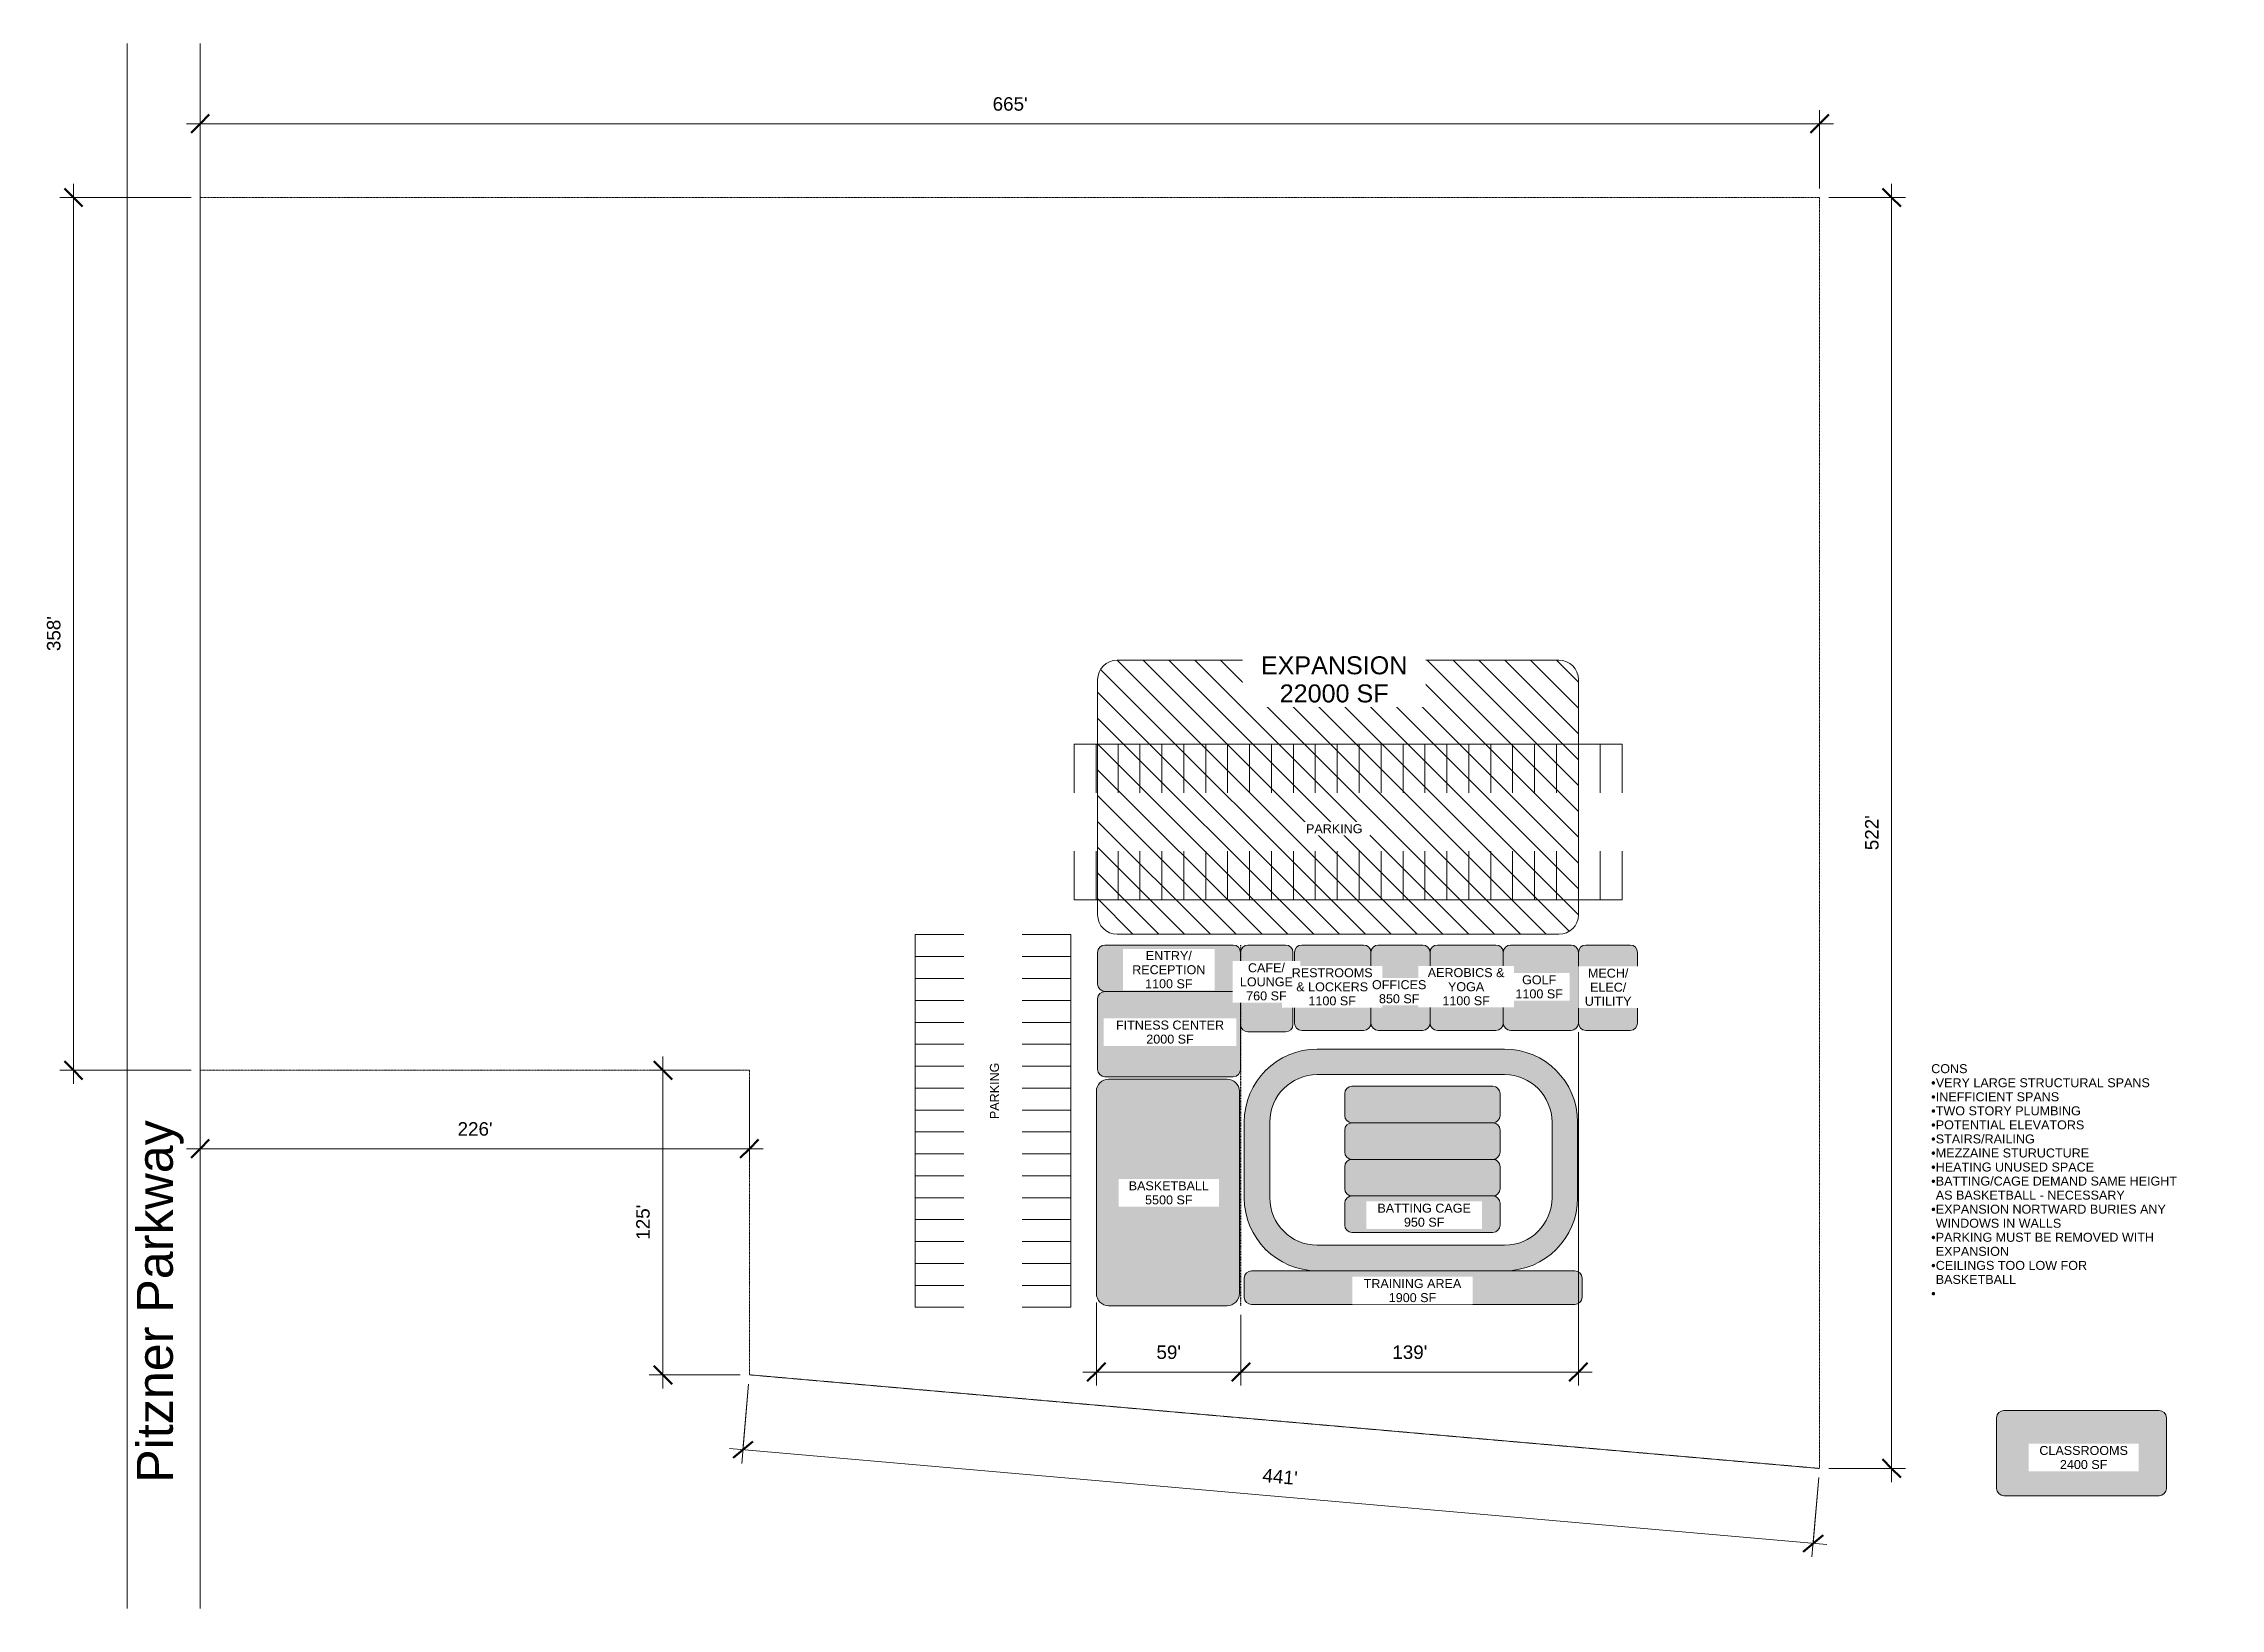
# Model space of a CAD drawing. Header units: inches. Extents: x -7427 to 42674, y -36022 to 16764.
# Drawn here: x -3704 to 7021, y -16822 to -9112 of the extents above; entities that cross this region are included whole.
import ezdxf

# ---------------------------------------------------------------- set-up
doc = ezdxf.new("R2010")
doc.units = ezdxf.units.IN
doc.header["$MEASUREMENT"] = 0
doc.linetypes.add('Dot 1_16_', pattern=[0.0625, 0, -0.0625])
doc.linetypes.add('Hidden 1_8_', pattern=[0.1875, 0.125, -0.0625])
for name, color, linetype, lineweight in [('A-ANNO-DIMS', 211, 'Continuous', 9), ('A-ANNO-DIMS-720', 211, 'Continuous', 9), ('A-DETL', 90, 'Continuous', 9), ('A-DETL-GENF', 92, 'Continuous', 9), ('A-DETL-HDLN', 90, 'Hidden 1_8_', 9), ('A-DETL-MEDM', 33, 'Continuous', 9), ('A-DETL-WIDE', 214, 'Continuous', 15), ('G-ANNO-TEXT', 231, 'Continuous', 9), ('L-SITE', 91, 'Continuous', 9)]:
    doc.layers.add(name, color=color, linetype=linetype, lineweight=lineweight)
doc.styles.add('Arial', font='arial.ttf', dxfattribs={"height": 44.258982})
doc.styles.add('Arial_1', font='arial.ttf', dxfattribs={"height": 88.517964})
doc.styles.add('Arial_2', font='arial.ttf', dxfattribs={"height": 66.388473})
doc.styles.add('Arial_3', font='arial.ttf', dxfattribs={"height": 177.035928})
doc.dimstyles.new('Linear_-_3_32__Arial', dxfattribs={"dimscale": 12, "dimtxt": 67.5, "dimasz": 7.5, "dimexe": 5.625, "dimexo": 3.75, "dimgap": 3.75, "dimtad": 1, "dimdec": 0, "dimrnd": 12, "dimzin": 1, "dimdsep": 46, "dimlunit": 4, "dimtxsty": 'Arial_2', "dimblk1": 'OBLIQUE', "dimblk2": 'OBLIQUE', "dimsah": 1, "dimcen": 0.09, "dimdle": 5.625, "dimazin": 0, "dimtfac": 1, "dimtdec": 4, "dimtix": 1, "dimtmove": 0, "dimatfit": 3, "dimfxl": 0, "dimtvp": 1, "dimfrac": 2, "dimtolj": 1, "dimtzin": 0, "dimarcsym": 0})

msp = doc.modelspace()

# ---------------------------------------------------------------- texts
at = {"layer": 'G-ANNO-TEXT', "color": 7, "insert": (958.7, -14271.8), "char_height": 44.26, "width": 331.02, "attachment_point": 2, "rotation": 90, "line_spacing_factor": 0.938532, "style": 'Arial', "bg_fill": 3, "box_fill_scale": 1.25, "bg_fill_color": 0, "bg_fill_transparency": 0}
msp.add_mtext('PARKING', dxfattribs=at)
at = {"layer": 'G-ANNO-TEXT', "color": 7, "insert": (5595.8, -14140.1), "char_height": 44.26, "width": 209.175, "attachment_point": 1, "line_spacing_factor": 0.938532, "style": 'Arial', "bg_fill": 3, "box_fill_scale": 1.25, "bg_fill_color": 0, "bg_fill_transparency": 0}
msp.add_mtext('CONS', dxfattribs=at)

# ---------------------------------------------------------------- blocks, each defined once
blk = doc.blocks.new('Parking_Stall_Multiple - Parking_Stall_Multiple-254697-Level 1')
at = {"layer": 'L-SITE'}
for p, q in [((0, 0), (0, -108)), ((0, 0), (240, 0)), ((0, -108), (0, -116)), ((0, -108), (240, -108)), ((0, -108), (240, -108)), ((0, -116), (0, -216)), ((0, -216), (0, -324)), ((0, -216), (240, -216)), ((0, -216), (240, -216)), ((0, -324), (0, -432)), ((0, -324), (240, -324)), ((0, -324), (240, -324)), ((0, -432), (0, -540)), ((0, -432), (240, -432)), ((0, -432), (240, -432)), ((0, -540), (0, -648)), ((0, -540), (240, -540)), ((0, -540), (240, -540)), ((0, -648), (0, -756)), ((0, -648), (240, -648)), ((0, -648), (240, -648)), ((0, -756), (0, -864)), ((0, -756), (240, -756)), ((0, -756), (240, -756)), ((0, -864), (0, -972)), ((0, -864), (240, -864)), ((0, -864), (240, -864)), ((0, -972), (0, -1080)), ((0, -972), (240, -972)), ((0, -972), (240, -972)), ((0, -1080), (0, -1188)), ((0, -1080), (240, -1080)), ((0, -1080), (240, -1080)), ((0, -1188), (0, -1296)), ((0, -1188), (240, -1188)), ((0, -1188), (240, -1188)), ((0, -1296), (0, -1404)), ((0, -1296), (240, -1296)), ((0, -1296), (240, -1296)), ((0, -1404), (0, -1512)), ((0, -1404), (240, -1404)), ((0, -1404), (240, -1404)), ((0, -1512), (0, -1620)), ((0, -1512), (240, -1512)), ((0, -1512), (240, -1512)), ((0, -1620), (0, -1728)), ((0, -1620), (240, -1620)), ((0, -1620), (240, -1620)), ((0, -1728), (0, -1836)), ((0, -1728), (240, -1728)), ((0, -1728), (240, -1728)), ((0, -1836), (0, -1944)), ((0, -1836), (240, -1836)), ((0, -1836), (240, -1836)), ((0, -1944), (0, -2052)), ((0, -1944), (240, -1944)), ((0, -1944), (240, -1944)), ((0, -2052), (0, -2160)), ((0, -2052), (240, -2052)), ((0, -2052), (240, -2052)), ((0, -2160), (0, -2268)), ((0, -2160), (240, -2160)), ((0, -2160), (240, -2160)), ((0, -2268), (0, -2376)), ((0, -2268), (240, -2268)), ((0, -2268), (240, -2268)), ((0, -2376), (0, -2484)), ((0, -2376), (240, -2376)), ((0, -2376), (240, -2376)), ((0, -2484), (0, -2592)), ((0, -2484), (240, -2484)), ((0, -2484), (240, -2484)), ((0, -2592), (0, -2700)), ((0, -2592), (240, -2592)), ((0, -2592), (240, -2592)), ((0, -2700), (240, -2700))]:
    blk.add_line(p, q, dxfattribs=at)
blk = doc.blocks.new('Parking_Stall_Multiple - Parking_Stall_Multiple-254752-Level 1')
at = {"layer": 'L-SITE'}
for p, q in [((0, 2592), (0, 2700)), ((0, 2700), (240, 2700)), ((0, 2592), (240, 2592)), ((0, 2484), (0, 2592)), ((0, 2592), (240, 2592)), ((0, 2484), (240, 2484)), ((0, 2376), (0, 2484)), ((0, 2484), (240, 2484)), ((0, 2376), (240, 2376)), ((0, 2268), (0, 2376)), ((0, 2376), (240, 2376)), ((0, 2268), (240, 2268)), ((0, 2160), (0, 2268)), ((0, 2268), (240, 2268)), ((0, 2160), (240, 2160)), ((0, 2052), (0, 2160)), ((0, 2160), (240, 2160)), ((0, 2052), (240, 2052)), ((0, 1944), (0, 2052)), ((0, 2052), (240, 2052)), ((0, 1944), (240, 1944)), ((0, 1836), (0, 1944)), ((0, 1944), (240, 1944)), ((0, 1836), (240, 1836)), ((0, 1728), (0, 1836)), ((0, 1836), (240, 1836)), ((0, 1728), (240, 1728)), ((0, 1620), (0, 1728)), ((0, 1728), (240, 1728)), ((0, 1620), (240, 1620)), ((0, 1512), (0, 1620)), ((0, 1620), (240, 1620)), ((0, 1512), (240, 1512)), ((0, 1404), (0, 1512)), ((0, 1512), (240, 1512)), ((0, 1404), (240, 1404)), ((0, 1296), (0, 1404)), ((0, 1404), (240, 1404)), ((0, 1296), (240, 1296)), ((0, 1188), (0, 1296)), ((0, 1296), (240, 1296)), ((0, 1188), (240, 1188)), ((0, 1080), (0, 1188)), ((0, 1188), (240, 1188)), ((0, 1080), (240, 1080)), ((0, 972), (0, 1080)), ((0, 1080), (240, 1080)), ((0, 972), (240, 972)), ((0, 864), (0, 972)), ((0, 972), (240, 972)), ((0, 864), (240, 864)), ((0, 756), (0, 864)), ((0, 864), (240, 864)), ((0, 756), (240, 756)), ((0, 648), (0, 756)), ((0, 756), (240, 756)), ((0, 648), (240, 648)), ((0, 540), (0, 648)), ((0, 648), (240, 648)), ((0, 540), (240, 540)), ((0, 432), (0, 540)), ((0, 540), (240, 540)), ((0, 432), (240, 432)), ((0, 324), (0, 432)), ((0, 432), (240, 432)), ((0, 324), (240, 324)), ((0, 216), (0, 324)), ((0, 324), (240, 324)), ((0, 216), (240, 216)), ((0, 116), (0, 216)), ((0, 216), (240, 216)), ((0, 108), (0, 116)), ((0, 108), (240, 108)), ((0, 0), (0, 108)), ((0, 108), (240, 108)), ((0, 0), (240, 0))]:
    blk.add_line(p, q, dxfattribs=at)
blk = doc.blocks.new('Parking_Stall_Multiple - Parking_Stall_Multiple-251970-Level 1')
at = {"layer": 'L-SITE'}
for p, q in [((0, 0), (0, -108)), ((0, 0), (240, 0)), ((0, -108), (0, -216)), ((0, -108), (240, -108)), ((0, -108), (240, -108)), ((0, -216), (0, -324)), ((0, -216), (240, -216)), ((0, -216), (240, -216)), ((0, -324), (0, -432)), ((0, -324), (240, -324)), ((0, -324), (240, -324)), ((0, -432), (0, -540)), ((0, -432), (240, -432)), ((0, -432), (240, -432)), ((0, -540), (0, -648)), ((0, -540), (240, -540)), ((0, -540), (240, -540)), ((0, -648), (0, -756)), ((0, -648), (240, -648)), ((0, -648), (240, -648)), ((0, -756), (0, -864)), ((0, -756), (240, -756)), ((0, -756), (240, -756)), ((0, -864), (0, -972)), ((0, -864), (240, -864)), ((0, -864), (240, -864)), ((0, -972), (0, -1080)), ((0, -972), (240, -972)), ((0, -972), (240, -972)), ((0, -1080), (0, -1188)), ((0, -1080), (240, -1080)), ((0, -1080), (240, -1080)), ((0, -1188), (0, -1296)), ((0, -1188), (240, -1188)), ((0, -1188), (240, -1188)), ((0, -1296), (0, -1404)), ((0, -1296), (240, -1296)), ((0, -1296), (240, -1296)), ((0, -1404), (0, -1512)), ((0, -1404), (240, -1404)), ((0, -1404), (240, -1404)), ((0, -1512), (0, -1620)), ((0, -1512), (240, -1512)), ((0, -1512), (240, -1512)), ((0, -1620), (0, -1728)), ((0, -1620), (240, -1620)), ((0, -1620), (240, -1620)), ((0, -1728), (0, -1836)), ((0, -1728), (240, -1728)), ((0, -1728), (240, -1728)), ((0, -1836), (240, -1836))]:
    blk.add_line(p, q, dxfattribs=at)
blk = doc.blocks.new('Parking_Stall_Multiple - Parking_Stall_Multiple-251897-Level 1')
at = {"layer": 'L-SITE'}
for p, q in [((0, 1728), (0, 1836)), ((0, 1836), (240, 1836)), ((0, 1728), (240, 1728)), ((0, 1620), (0, 1728)), ((0, 1728), (240, 1728)), ((0, 1620), (240, 1620)), ((0, 1512), (0, 1620)), ((0, 1620), (240, 1620)), ((0, 1512), (240, 1512)), ((0, 1404), (0, 1512)), ((0, 1512), (240, 1512)), ((0, 1404), (240, 1404)), ((0, 1296), (0, 1404)), ((0, 1404), (240, 1404)), ((0, 1296), (240, 1296)), ((0, 1188), (0, 1296)), ((0, 1296), (240, 1296)), ((0, 1188), (240, 1188)), ((0, 1080), (0, 1188)), ((0, 1188), (240, 1188)), ((0, 1080), (240, 1080)), ((0, 972), (0, 1080)), ((0, 1080), (240, 1080)), ((0, 972), (240, 972)), ((0, 864), (0, 972)), ((0, 972), (240, 972)), ((0, 864), (240, 864)), ((0, 756), (0, 864)), ((0, 864), (240, 864)), ((0, 756), (240, 756)), ((0, 648), (0, 756)), ((0, 756), (240, 756)), ((0, 648), (240, 648)), ((0, 540), (0, 648)), ((0, 648), (240, 648)), ((0, 540), (240, 540)), ((0, 432), (0, 540)), ((0, 540), (240, 540)), ((0, 432), (240, 432)), ((0, 324), (0, 432)), ((0, 432), (240, 432)), ((0, 324), (240, 324)), ((0, 216), (0, 324)), ((0, 324), (240, 324)), ((0, 216), (240, 216)), ((0, 108), (0, 216)), ((0, 216), (240, 216)), ((0, 108), (240, 108)), ((0, 0), (0, 108)), ((0, 108), (240, 108)), ((0, 0), (240, 0))]:
    blk.add_line(p, q, dxfattribs=at)
blk = doc.blocks.new('DIMBLOCK1-Level 1')
at = {"layer": 'A-ANNO-DIMS-720', "lineweight": 50}
for p, q in [((5401, -9870), (5356, -9825)), ((5401, -9870), (5446, -9915)), ((5401, -16132), (5356, -16087)), ((5401, -16132), (5446, -16177))]:
    blk.add_line(p, q, dxfattribs=at)
at = {"layer": 'A-ANNO-DIMS-720'}
for p, q in [((5401, -9803), (5401, -16199)), ((5091, -9870), (5469, -9870)), ((5401, -9870), (5091, -9870)), ((5091, -16132), (5469, -16132)), ((5401, -16132), (5091, -16132))]:
    blk.add_line(p, q, dxfattribs=at)
at = {"layer": 'A-ANNO-DIMS-720', "color": 0, "insert": (5270, -13086), "char_height": 66.4, "width": 204.37, "attachment_point": 1, "rotation": 90, "line_spacing_factor": 0.938532, "style": 'Arial_2', "bg_fill": 3, "box_fill_scale": 1.25, "bg_fill_color": 0, "bg_fill_transparency": 0}
blk.add_mtext("522'", dxfattribs=at)
blk = doc.blocks.new('_Oblique')
at = {"color": 0, "linetype": 'ByBlock', "lineweight": -2}
blk.add_line((-0.5, -0.5), (0.5, 0.5), dxfattribs=at)
blk = doc.blocks.new('DIMBLOCK2-Level 1')
at = {"layer": 'A-ANNO-DIMS-720'}
for p, q in [((-230, -15716), (-264, -16107)), ((-258, -16040), (-230, -15716)), ((-325, -16034), (5081, -16507)), ((5042, -16177), (5008, -16568)), ((5014, -16501), (5042, -16177))]:
    blk.add_line(p, q, dxfattribs=at)
at = {"layer": 'A-ANNO-DIMS-720', "lineweight": 50}
for p, q in [((-258, -16040), (-307, -16080)), ((-258, -16040), (-209, -15999)), ((5014, -16501), (4965, -16542)), ((5014, -16501), (5063, -16460))]:
    blk.add_line(p, q, dxfattribs=at)
at = {"layer": 'A-ANNO-DIMS-720', "color": 0, "insert": (2305, -16132), "char_height": 66.4, "width": 204.37, "attachment_point": 1, "rotation": 355, "line_spacing_factor": 0.938532, "style": 'Arial_2', "bg_fill": 3, "box_fill_scale": 1.25, "bg_fill_color": 0, "bg_fill_transparency": 0}
blk.add_mtext("441'", dxfattribs=at)
blk = doc.blocks.new('DIMBLOCK3-Level 1')
at = {"layer": 'A-ANNO-DIMS-720', "lineweight": 50}
for p, q in [((-652, -14170), (-697, -14125)), ((-652, -14170), (-607, -14215)), ((-652, -15671), (-697, -15626)), ((-652, -15671), (-607, -15716))]:
    blk.add_line(p, q, dxfattribs=at)
at = {"layer": 'A-ANNO-DIMS-720'}
for p, q in [((-652, -15738), (-652, -14102)), ((-271, -14170), (-720, -14170)), ((-652, -14170), (-271, -14170)), ((-271, -15671), (-720, -15671)), ((-652, -15671), (-271, -15671))]:
    blk.add_line(p, q, dxfattribs=at)
at = {"layer": 'A-ANNO-DIMS-720', "color": 0, "insert": (-784, -15005), "char_height": 66.4, "width": 204.37, "attachment_point": 1, "rotation": 90, "line_spacing_factor": 0.938532, "style": 'Arial_2', "bg_fill": 3, "box_fill_scale": 1.25, "bg_fill_color": 0, "bg_fill_transparency": 0}
blk.add_mtext("125'", dxfattribs=at)
blk = doc.blocks.new('DIMBLOCK24-Level 1')
at = {"layer": 'A-ANNO-DIMS-720'}
for p, q in [((3858, -13983), (3858, -15724)), ((3858, -15657), (3858, -13983)), ((2195, -15375), (2195, -15724)), ((2195, -15657), (2195, -15375)), ((2127, -15657), (3925, -15657))]:
    blk.add_line(p, q, dxfattribs=at)
at = {"layer": 'A-ANNO-DIMS-720', "lineweight": 50}
for p, q in [((2195, -15657), (2150, -15702)), ((2195, -15657), (2240, -15612)), ((3858, -15657), (3813, -15702)), ((3858, -15657), (3903, -15612))]:
    blk.add_line(p, q, dxfattribs=at)
at = {"layer": 'A-ANNO-DIMS-720', "color": 0, "insert": (2941, -15526), "char_height": 66.4, "width": 204.37, "attachment_point": 1, "line_spacing_factor": 0.938532, "style": 'Arial_2', "bg_fill": 3, "box_fill_scale": 1.25, "bg_fill_color": 0, "bg_fill_transparency": 0}
blk.add_mtext("139'", dxfattribs=at)
blk = doc.blocks.new('DIMBLOCK25-Level 1')
at = {"layer": 'A-ANNO-DIMS-720'}
for p, q in [((1483, -15315), (1483, -15724)), ((1483, -15657), (1483, -15315)), ((2195, -15375), (2195, -15724)), ((2195, -15657), (2195, -15375)), ((1416, -15657), (2262, -15657))]:
    blk.add_line(p, q, dxfattribs=at)
at = {"layer": 'A-ANNO-DIMS-720', "lineweight": 50}
for p, q in [((1483, -15657), (1438, -15702)), ((1483, -15657), (1528, -15612)), ((2195, -15657), (2150, -15702)), ((2195, -15657), (2240, -15612))]:
    blk.add_line(p, q, dxfattribs=at)
at = {"layer": 'A-ANNO-DIMS-720', "color": 0, "insert": (1779, -15526), "char_height": 66.4, "width": 143.31, "attachment_point": 1, "line_spacing_factor": 0.938532, "style": 'Arial_2', "bg_fill": 3, "box_fill_scale": 1.25, "bg_fill_color": 0, "bg_fill_transparency": 0}
blk.add_mtext("59'", dxfattribs=at)
blk = doc.blocks.new('DIMBLOCK46-Level 1')
at = {"layer": 'A-ANNO-DIMS-720'}
for p, q in [((-2932, -14215), (-2932, -14625)), ((-2932, -14557), (-2932, -14215)), ((-226, -14215), (-226, -14625)), ((-226, -14557), (-226, -14215)), ((-158, -14557), (-2999, -14557))]:
    blk.add_line(p, q, dxfattribs=at)
at = {"layer": 'A-ANNO-DIMS-720', "lineweight": 50}
for p, q in [((-2932, -14557), (-2977, -14602)), ((-2932, -14557), (-2887, -14512)), ((-226, -14557), (-271, -14602)), ((-226, -14557), (-181, -14512))]:
    blk.add_line(p, q, dxfattribs=at)
at = {"layer": 'A-ANNO-DIMS-720', "color": 0, "insert": (-1664, -14426), "char_height": 66.4, "width": 204.37, "attachment_point": 1, "line_spacing_factor": 0.938532, "style": 'Arial_2', "bg_fill": 3, "box_fill_scale": 1.25, "bg_fill_color": 0, "bg_fill_transparency": 0}
blk.add_mtext("226'", dxfattribs=at)
blk = doc.blocks.new('DIMBLOCK47-Level 1')
at = {"layer": 'A-ANNO-DIMS-720'}
for p, q in [((-2999, -9507), (5114, -9507)), ((-2932, -9825), (-2932, -9440)), ((-2932, -9507), (-2932, -9825)), ((5046, -9825), (5046, -9440)), ((5046, -9507), (5046, -9825))]:
    blk.add_line(p, q, dxfattribs=at)
at = {"layer": 'A-ANNO-DIMS-720', "lineweight": 50}
for p, q in [((-2932, -9507), (-2977, -9552)), ((-2932, -9507), (-2887, -9462)), ((5046, -9507), (5001, -9552)), ((5046, -9507), (5091, -9462))]:
    blk.add_line(p, q, dxfattribs=at)
at = {"layer": 'A-ANNO-DIMS-720', "color": 0, "insert": (972, -9376), "char_height": 66.4, "width": 204.37, "attachment_point": 1, "line_spacing_factor": 0.938532, "style": 'Arial_2', "bg_fill": 3, "box_fill_scale": 1.25, "bg_fill_color": 0, "bg_fill_transparency": 0}
blk.add_mtext("665'", dxfattribs=at)
blk = doc.blocks.new('DIMBLOCK48-Level 1')
at = {"layer": 'A-ANNO-DIMS-720', "lineweight": 50}
for p, q in [((-3556, -9870), (-3601, -9825)), ((-3556, -9870), (-3511, -9915)), ((-3556, -14170), (-3601, -14125)), ((-3556, -14170), (-3511, -14215))]:
    blk.add_line(p, q, dxfattribs=at)
at = {"layer": 'A-ANNO-DIMS-720'}
for p, q in [((-3556, -9803), (-3556, -14237)), ((-2977, -9870), (-3623, -9870)), ((-3556, -9870), (-2977, -9870)), ((-2977, -14170), (-3623, -14170)), ((-3556, -14170), (-2977, -14170))]:
    blk.add_line(p, q, dxfattribs=at)
at = {"layer": 'A-ANNO-DIMS-720', "color": 0, "insert": (-3687, -12105), "char_height": 66.4, "width": 204.37, "attachment_point": 1, "rotation": 90, "line_spacing_factor": 0.938532, "style": 'Arial_2', "bg_fill": 3, "box_fill_scale": 1.25, "bg_fill_color": 0, "bg_fill_transparency": 0}
blk.add_mtext("358'", dxfattribs=at)

# ---------------------------------------------------------------- hatches: boundary and pattern name
at = {"layer": 'A-DETL-GENF'}
h = msp.add_hatch(dxfattribs=at)
h.set_pattern_fill('FP_1', color=9, style=0, pattern_type=2)
h.set_pattern_definition([(135, (0, 0), (-63.6396, -63.6396), [])])
h.paths.add_polyline_path([(2573.4, -13500.1), (3768.8, -13499.8), (3775.6, -13499.1), (3782.3, -13497.9), (3789, -13496.2), (3795.5, -13494), (3801.8, -13491.4), (3807.9, -13488.3), (3813.8, -13484.8), (3819.5, -13480.9), (3824.8, -13476.6), (3829.8, -13472), (3834.5, -13466.9), (3838.8, -13461.6), (3842.7, -13456), (3846.2, -13450.1), (3849.3, -13444), (3851.9, -13437.6), (3854, -13431.1), (3855.7, -13424.5), (3857, -13417.7), (3857.7, -13410.9), (3857.9, -13404.1), (3857.7, -12238.7), (3857, -12231.9), (3855.7, -12225.1), (3854, -12218.5), (3851.9, -12212), (3849.3, -12205.7), (3846.2, -12199.5), (3842.7, -12193.6), (3838.8, -12188), (3834.5, -12182.7), (3829.8, -12177.7), (3824.8, -12173), (3819.5, -12168.7), (3813.8, -12164.8), (3807.9, -12161.3), (3801.8, -12158.2), (3795.5, -12155.6), (3789, -12153.4), (3782.3, -12151.7), (3775.6, -12150.5), (3768.8, -12149.8), (3761.9, -12149.5), (1578.4, -12149.8), (1571.6, -12150.5), (1564.9, -12151.7), (1558.2, -12153.4), (1551.7, -12155.6), (1545.4, -12158.2), (1539.3, -12161.3), (1533.4, -12164.8), (1527.8, -12168.7), (1522.4, -12173), (1517.4, -12177.7), (1512.7, -12182.7), (1508.4, -12188), (1504.5, -12193.6), (1501, -12199.5), (1498, -12205.7), (1495.3, -12212), (1493.2, -12218.5), (1491.5, -12225.1), (1490.3, -12231.9), (1489.5, -12238.7), (1489.3, -12245.5), (1489.5, -13410.9), (1490.3, -13417.7), (1491.5, -13424.5), (1493.2, -13431.1), (1495.3, -13437.6), (1498, -13444), (1501, -13450.1), (1504.5, -13456), (1508.4, -13461.6), (1512.7, -13466.9), (1517.4, -13472), (1522.4, -13476.6), (1527.8, -13480.9), (1533.4, -13484.8), (1539.3, -13488.3), (1545.4, -13491.4), (1551.7, -13494), (1558.2, -13496.2), (1564.9, -13497.9), (1571.6, -13499.1), (1578.4, -13499.8), (1585.3, -13500.1), (2142, -13500.1)], flags=0)
for color, points in [(153, [(1525.3, -13781.8), (2161.5, -13781.6), (2165.4, -13780.9), (2169.3, -13779.8), (2173, -13778.3), (2176.6, -13776.3), (2179.9, -13774), (2182.9, -13771.3), (2185.6, -13768.3), (2187.9, -13765), (2189.9, -13761.4), (2191.4, -13757.7), (2192.5, -13753.8), (2193.2, -13749.9), (2193.4, -13745.8), (2193.2, -13585.4), (2192.5, -13581.4), (2191.4, -13577.5), (2189.9, -13573.8), (2187.9, -13570.3), (2185.6, -13567), (2182.9, -13564), (2179.9, -13561.3), (2176.6, -13558.9), (2173, -13557), (2169.3, -13555.4), (2165.4, -13554.3), (2161.5, -13553.6), (2157.4, -13553.4), (1521.3, -13553.6), (1517.3, -13554.3), (1513.4, -13555.4), (1509.7, -13557), (1506.1, -13558.9), (1502.8, -13561.3), (1499.8, -13564), (1497.1, -13567), (1494.8, -13570.3), (1492.9, -13573.8), (1491.3, -13577.5), (1490.2, -13581.4), (1489.5, -13585.4), (1489.3, -13589.4), (1489.5, -13749.9), (1490.2, -13753.8), (1491.3, -13757.7), (1492.9, -13761.4), (1494.8, -13765), (1497.1, -13768.3), (1499.8, -13771.3), (1502.8, -13774), (1506.1, -13776.3), (1509.7, -13778.3), (1513.4, -13779.8), (1517.3, -13780.9), (1521.3, -13781.6)]), (153, [(2357.7, -13980.8), (2419.5, -13980.6), (2423.4, -13979.9), (2427.3, -13978.8), (2431, -13977.3), (2434.6, -13975.3), (2437.9, -13973), (2440.9, -13970.3), (2443.6, -13967.3), (2445.9, -13964), (2447.9, -13960.5), (2449.4, -13956.7), (2450.5, -13952.9), (2451.2, -13948.9), (2451.4, -13944.8), (2451.2, -13585.4), (2450.5, -13581.4), (2449.4, -13577.5), (2447.9, -13573.8), (2445.9, -13570.3), (2443.6, -13567), (2440.9, -13564), (2437.9, -13561.3), (2434.6, -13558.9), (2431, -13557), (2427.3, -13555.4), (2423.4, -13554.3), (2419.5, -13553.6), (2415.4, -13553.4), (2225.4, -13553.6), (2221.4, -13554.3), (2217.5, -13555.4), (2213.8, -13557), (2210.3, -13558.9), (2207, -13561.3), (2204, -13564), (2201.3, -13567), (2198.9, -13570.3), (2197, -13573.8), (2195.4, -13577.5), (2194.3, -13581.4), (2193.6, -13585.4), (2193.4, -13589.4), (2193.6, -13948.9), (2194.3, -13952.9), (2195.4, -13956.7), (2197, -13960.5), (2199.2, -13964.4), (2201.3, -13967.3), (2204, -13970.3), (2207, -13973), (2210.3, -13975.3), (2213.8, -13977.3), (2217.5, -13978.8), (2221.4, -13979.9), (2225.4, -13980.6), (2229.4, -13980.8)]), (31, [(2495.1, -13973.5), (2803.7, -13973.3), (2807.7, -13972.6), (2811.6, -13971.5), (2815.3, -13970), (2818.8, -13968), (2822.1, -13965.7), (2825.1, -13963), (2827.8, -13960), (2830.1, -13956.7), (2832.1, -13953.2), (2833.6, -13949.4), (2834.8, -13945.6), (2835.4, -13941.6), (2835.7, -13937.5), (2835.4, -13585.4), (2834.8, -13581.4), (2833.6, -13577.5), (2832.1, -13573.8), (2830.1, -13570.3), (2827.8, -13567), (2825.1, -13564), (2822.1, -13561.3), (2818.8, -13558.9), (2815.3, -13557), (2811.6, -13555.4), (2807.7, -13554.3), (2803.7, -13553.6), (2799.7, -13553.4), (2491, -13553.6), (2487.1, -13554.3), (2483.2, -13555.4), (2479.4, -13557), (2475.9, -13558.9), (2472.6, -13561.3), (2469.6, -13564), (2466.9, -13567), (2464.6, -13570.3), (2462.6, -13573.8), (2461.1, -13577.5), (2460, -13581.4), (2459.3, -13585.4), (2459.1, -13589.4), (2459.3, -13941.6), (2460, -13945.6), (2461.1, -13949.4), (2462.6, -13953.2), (2464.6, -13956.7), (2466.9, -13960), (2471.1, -13964.4), (2472.6, -13965.7), (2475.9, -13968), (2479.4, -13970), (2483.2, -13971.5), (2487.1, -13972.6), (2491, -13973.3)]), (253, [(3004.8, -13973.5), (3095, -13973.3), (3099, -13972.6), (3102.9, -13971.5), (3106.6, -13970), (3110.1, -13968), (3113.4, -13965.7), (3116.4, -13963), (3119.1, -13960), (3121.5, -13956.7), (3123.4, -13953.2), (3125, -13949.4), (3126.1, -13945.6), (3126.8, -13941.6), (3127, -13937.5), (3126.8, -13585.4), (3126.1, -13581.4), (3125, -13577.5), (3123.4, -13573.8), (3121.5, -13570.3), (3119.1, -13567), (3116.4, -13564), (3113.4, -13561.3), (3110.1, -13558.9), (3106.6, -13557), (3102.9, -13555.4), (3099, -13554.3), (3095, -13553.6), (3091, -13553.4), (2867.6, -13553.6), (2863.7, -13554.3), (2859.8, -13555.4), (2856, -13557), (2852.5, -13558.9), (2849.2, -13561.3), (2846.2, -13564), (2843.5, -13567), (2841.2, -13570.3), (2839.2, -13573.8), (2837.7, -13577.5), (2836.6, -13581.4), (2835.9, -13585.4), (2835.7, -13589.4), (2835.9, -13941.6), (2836.6, -13945.6), (2837.7, -13949.4), (2839.2, -13953.2), (2841.2, -13956.7), (2843.5, -13960), (2846.2, -13963), (2849.2, -13965.7), (2852.5, -13968), (2856, -13970), (2859.8, -13971.5), (2863.7, -13972.6), (2867.6, -13973.3), (2871.7, -13973.5)]), (253, [(3163, -13973.5), (3455.8, -13973.3), (3459.7, -13972.6), (3463.6, -13971.5), (3467.3, -13970), (3470.9, -13968), (3475.7, -13964.4), (3477.2, -13963), (3479.9, -13960), (3482.2, -13956.7), (3484.2, -13953.2), (3485.7, -13949.4), (3486.8, -13945.6), (3487.5, -13941.6), (3487.7, -13937.5), (3487.5, -13585.4), (3486.8, -13581.4), (3485.7, -13577.5), (3484.2, -13573.8), (3482.2, -13570.3), (3479.9, -13567), (3477.2, -13564), (3474.2, -13561.3), (3470.9, -13558.9), (3467.3, -13557), (3463.6, -13555.4), (3459.7, -13554.3), (3455.8, -13553.6), (3451.7, -13553.4), (3159, -13553.6), (3155, -13554.3), (3151.1, -13555.4), (3147.4, -13557), (3143.8, -13558.9), (3140.5, -13561.3), (3137.5, -13564), (3134.8, -13567), (3132.5, -13570.3), (3130.5, -13573.8), (3129, -13577.5), (3127.9, -13581.4), (3127.2, -13585.4), (3127, -13589.4), (3127.2, -13941.6), (3127.9, -13945.6), (3129, -13949.4), (3130.5, -13953.2), (3132.5, -13956.7), (3134.8, -13960), (3137.5, -13963), (3140.5, -13965.7), (3143.8, -13968), (3147.4, -13970), (3151.1, -13971.5), (3155, -13972.6), (3159, -13973.3)]), (253, [(3652, -13973.5), (3826, -13973.3), (3829.9, -13972.6), (3833.8, -13971.5), (3837.5, -13970), (3841.1, -13968), (3845.9, -13964.4), (3847.4, -13963), (3850.1, -13960), (3852.4, -13956.7), (3854.4, -13953.2), (3855.9, -13949.4), (3857, -13945.6), (3857.7, -13941.6), (3857.9, -13937.5), (3857.7, -13585.4), (3857, -13581.4), (3855.9, -13577.5), (3854.4, -13573.8), (3852.4, -13570.3), (3850.1, -13567), (3847.4, -13564), (3844.4, -13561.3), (3841.1, -13558.9), (3837.5, -13557), (3833.8, -13555.4), (3829.9, -13554.3), (3826, -13553.6), (3821.9, -13553.4), (3519.7, -13553.6), (3515.7, -13554.3), (3511.8, -13555.4), (3508.1, -13557), (3504.6, -13558.9), (3501.3, -13561.3), (3498.3, -13564), (3495.6, -13567), (3493.2, -13570.3), (3491.3, -13573.8), (3489.7, -13577.5), (3488.6, -13581.4), (3488, -13585.4), (3487.7, -13589.4), (3488, -13941.6), (3488.6, -13945.6), (3489.7, -13949.4), (3491.3, -13953.2), (3493.2, -13956.7), (3495.6, -13960), (3499.8, -13964.4), (3501.3, -13965.7), (3504.6, -13968), (3508.1, -13970), (3511.8, -13971.5), (3515.7, -13972.6), (3519.7, -13973.3), (3523.7, -13973.5)]), (8, [(4113.2, -13973.5), (4117.3, -13973.3), (4121.3, -13972.6), (4125.1, -13971.5), (4128.9, -13970), (4132.4, -13968), (4135.7, -13965.7), (4138.7, -13963), (4141.4, -13960), (4143.7, -13956.7), (4145.7, -13953.2), (4147.2, -13949.4), (4148.3, -13945.6), (4149, -13941.6), (4149.2, -13937.5), (4149, -13585.4), (4148.3, -13581.4), (4147.2, -13577.5), (4145.7, -13573.8), (4143.7, -13570.3), (4141.4, -13567), (4138.7, -13564), (4135.7, -13561.3), (4132.4, -13558.9), (4128.9, -13557), (4125.1, -13555.4), (4121.3, -13554.3), (4117.3, -13553.6), (4113.2, -13553.4), (3889.9, -13553.6), (3885.9, -13554.3), (3882, -13555.4), (3878.3, -13557), (3874.8, -13558.9), (3871.5, -13561.3), (3867.7, -13564.9), (3865.8, -13567), (3863.4, -13570.3), (3861.5, -13573.8), (3859.9, -13577.5), (3858.8, -13581.4), (3858.2, -13585.4), (3857.9, -13589.4), (3858.2, -13941.6), (3858.8, -13945.6), (3859.9, -13949.4), (3861.5, -13953.2), (3863.4, -13956.7), (3867.7, -13962.1), (3868.5, -13963), (3871.5, -13965.7), (3874.8, -13968), (3878.3, -13970), (3882, -13971.5), (3885.9, -13972.6), (3889.9, -13973.3), (3893.9, -13973.5)]), (253, [(1525.3, -14202), (2161.5, -14201.7), (2165.4, -14201.1), (2169.3, -14199.9), (2173, -14198.4), (2176.6, -14196.4), (2179.9, -14194.1), (2182.9, -14191.4), (2185.6, -14188.4), (2187.9, -14185.1), (2189.9, -14181.6), (2191.4, -14177.8), (2192.5, -14174), (2193.2, -14170), (2193.4, -14166), (2193.2, -13813.8), (2192.5, -13809.8), (2191.4, -13805.9), (2189.9, -13802.2), (2187.9, -13798.7), (2185.6, -13795.4), (2182.9, -13792.4), (2179.9, -13789.7), (2176.6, -13787.3), (2173, -13785.4), (2169.3, -13783.8), (2165.4, -13782.7), (2161, -13782), (2157.4, -13781.8), (1521.3, -13782.1), (1517.3, -13782.7), (1513.4, -13783.8), (1509.7, -13785.4), (1506.1, -13787.3), (1502.8, -13789.7), (1499.8, -13792.4), (1497.1, -13795.4), (1494.8, -13798.7), (1492.9, -13802.2), (1491.3, -13805.9), (1490.2, -13809.8), (1489.5, -13813.8), (1489.3, -13817.8), (1489.5, -14170), (1490.2, -14174), (1491.3, -14177.8), (1492.9, -14181.6), (1494.8, -14185.1), (1497.1, -14188.4), (1499.8, -14191.4), (1502.8, -14194.1), (1506.1, -14196.4), (1509.7, -14198.4), (1513.4, -14199.9), (1517.3, -14201.1), (1521.3, -14201.7)]), (253, [(2127.4, -15330.3), (2132.7, -15330), (2137.9, -15329.3), (2143, -15328.2), (2148.5, -15326.4), (2152.8, -15324.6), (2157.4, -15322.2), (2161.9, -15319.4), (2166, -15316.2), (2169.9, -15312.7), (2173.4, -15308.8), (2176.6, -15304.7), (2179.4, -15300.3), (2181.8, -15295.6), (2183.8, -15290.8), (2185.4, -15285.8), (2186.5, -15280.7), (2187.2, -15275.5), (2187.4, -15270.3), (2187.2, -14268.7), (2186.5, -14263.5), (2185.4, -14258.4), (2183.8, -14253.4), (2181.8, -14248.5), (2179.4, -14243.9), (2176.6, -14239.5), (2173.4, -14235.3), (2169.9, -14231.5), (2166, -14227.9), (2161.9, -14224.8), (2157.4, -14221.9), (2152.8, -14219.5), (2148, -14217.5), (2142, -14215.7), (2137.9, -14214.8), (2132.7, -14214.1), (2127.4, -14213.9), (1538.1, -14214.1), (1532.9, -14214.8), (1527.8, -14215.9), (1522.8, -14217.5), (1518, -14219.5), (1513.3, -14221.9), (1508.9, -14224.8), (1504.8, -14227.9), (1500.9, -14231.5), (1497.4, -14235.3), (1494.2, -14239.5), (1491.4, -14243.9), (1488.9, -14248.5), (1486.9, -14253.4), (1485.4, -14258.4), (1484.2, -14263.5), (1483.5, -14268.7), (1483.3, -14273.9), (1483.5, -15275.5), (1484.2, -15280.7), (1485.4, -15285.8), (1486.9, -15290.8), (1488.9, -15295.6), (1491.4, -15300.3), (1494.2, -15304.7), (1497.4, -15308.8), (1500.9, -15312.7), (1504.8, -15316.2), (1508.9, -15319.4), (1513.3, -15322.2), (1518, -15324.6), (1522.8, -15326.6), (1527.8, -15328.2), (1532.9, -15329.3), (1538.1, -15330), (1543.3, -15330.3)]), (253, [(3004.8, -14429), (3440.2, -14428.8), (3444.2, -14428.1), (3448.1, -14427), (3451.8, -14425.4), (3455.3, -14423.5), (3458.6, -14421.1), (3461.7, -14418.4), (3464.3, -14415.4), (3466.7, -14412.1), (3468.6, -14408.6), (3470.2, -14404.9), (3471.3, -14401), (3471.9, -14397), (3472.2, -14393), (3471.9, -14280.9), (3471.3, -14276.9), (3470.2, -14273), (3468.6, -14269.3), (3466.7, -14265.7), (3464.3, -14262.5), (3461.6, -14259.4), (3458.6, -14256.7), (3455.3, -14254.4), (3451.8, -14252.5), (3448.1, -14250.9), (3444.2, -14249.8), (3440.2, -14249.1), (3436.2, -14248.9), (2738.4, -14249.1), (2734.4, -14249.8), (2730.5, -14250.9), (2726.8, -14252.5), (2723.2, -14254.4), (2720, -14256.7), (2716.9, -14259.4), (2714.3, -14262.5), (2711.9, -14265.7), (2710, -14269.3), (2708.4, -14273), (2707.3, -14276.9), (2706.6, -14280.9), (2706.4, -14284.9), (2706.6, -14397), (2707.3, -14401), (2708.4, -14404.9), (2710, -14408.6), (2711.9, -14412.1), (2714.3, -14415.4), (2716.9, -14418.4), (2720, -14421.1), (2723.2, -14423.5), (2726.8, -14425.4), (2730.5, -14427), (2734.4, -14428.1), (2738.4, -14428.8), (2742.4, -14429), (2789.1, -14429)]), (253, [(3004.8, -14609.1), (3440.2, -14608.8), (3444.2, -14608.2), (3448.1, -14607), (3451.8, -14605.5), (3455.3, -14603.5), (3458.6, -14601.2), (3461.6, -14598.5), (3464.3, -14595.5), (3466.7, -14592.2), (3468.6, -14588.7), (3470.2, -14585), (3471.3, -14581.1), (3471.9, -14577.1), (3472.2, -14573.1), (3471.9, -14461), (3471.3, -14457), (3470.2, -14453.1), (3468.6, -14449.4), (3466.7, -14445.8), (3464.3, -14442.5), (3461.6, -14439.5), (3458.6, -14436.8), (3455.3, -14434.5), (3451.8, -14432.5), (3448.1, -14431), (3444.2, -14429.9), (3440.2, -14429.2), (3436.2, -14429), (2738.4, -14429.2), (2734.4, -14429.9), (2730.5, -14431), (2726.8, -14432.5), (2723.2, -14434.5), (2720, -14436.8), (2716.9, -14439.5), (2714.3, -14442.5), (2711.9, -14445.8), (2710, -14449.4), (2708.4, -14453.1), (2707.3, -14457), (2706.6, -14461), (2706.4, -14465), (2706.6, -14577.1), (2707.3, -14581.1), (2708.4, -14585), (2710, -14588.7), (2711.9, -14592.2), (2714.3, -14595.5), (2716.9, -14598.5), (2720, -14601.2), (2723.2, -14603.5), (2726.8, -14605.5), (2730.5, -14607), (2734.4, -14608.2), (2738.4, -14608.8), (2742.4, -14609.1), (2789.1, -14609.1)]), (253, [(3436.2, -14789.2), (3440.2, -14788.9), (3444.2, -14788.2), (3448.1, -14787.1), (3451.8, -14785.6), (3455.3, -14783.6), (3458.6, -14781.3), (3461.6, -14778.6), (3464.3, -14775.6), (3466.7, -14772.3), (3468.6, -14768.8), (3470.2, -14765), (3471.3, -14761.2), (3471.9, -14757.2), (3472.2, -14753.2), (3471.9, -14641), (3471.3, -14637.1), (3470.2, -14633.2), (3468.6, -14629.4), (3466.7, -14625.9), (3464.3, -14622.6), (3461.6, -14619.6), (3458.6, -14616.9), (3455.3, -14614.6), (3451.8, -14612.6), (3448.1, -14611.1), (3444.2, -14610), (3440.2, -14609.3), (3436.2, -14609.1), (2738.4, -14609.3), (2734.4, -14610), (2730.5, -14611.1), (2726.8, -14612.6), (2723.2, -14614.6), (2720, -14616.9), (2716.9, -14619.6), (2714.3, -14622.6), (2711.9, -14625.9), (2710, -14629.4), (2708.4, -14633.2), (2707.3, -14637.1), (2706.6, -14641), (2706.4, -14645.4), (2706.6, -14757.2), (2707.3, -14761.2), (2708.4, -14765), (2710, -14768.8), (2711.9, -14772.3), (2714.3, -14775.6), (2716.9, -14778.6), (2720, -14781.3), (2723.2, -14783.6), (2726.8, -14785.6), (2730.5, -14787.1), (2734.4, -14788.2), (2738.4, -14788.9), (2742.4, -14789.2), (3004.8, -14789.2)]), (253, [(3436.2, -14969.2), (3440.2, -14969), (3444.2, -14968.3), (3448.1, -14967.2), (3451.8, -14965.7), (3455.3, -14963.7), (3458.6, -14961.4), (3461.6, -14958.7), (3464.3, -14955.7), (3466.7, -14952.4), (3468.6, -14948.9), (3470.2, -14945.1), (3471.3, -14941.2), (3471.9, -14937.3), (3472.2, -14933.2), (3471.9, -14821.1), (3471.3, -14817.1), (3470.2, -14813.3), (3468.6, -14809.5), (3466.7, -14806), (3464.3, -14802.7), (3461.6, -14799.7), (3458.6, -14797), (3455.3, -14794.7), (3451.8, -14792.7), (3448.1, -14791.2), (3444.2, -14790.1), (3440.2, -14789.4), (3436.2, -14789.2), (2738.4, -14789.4), (2734.4, -14790.1), (2730.5, -14791.2), (2726.8, -14792.7), (2723.2, -14794.7), (2720, -14797), (2716.9, -14799.7), (2714.3, -14802.7), (2711.9, -14806), (2710, -14809.5), (2708.4, -14813.3), (2707.3, -14817.1), (2706.6, -14821.1), (2706.4, -14825.2), (2706.6, -14937.3), (2707.3, -14941.2), (2708.4, -14945.1), (2710, -14948.9), (2711.9, -14952.4), (2714.3, -14955.7), (2716.9, -14958.7), (2720, -14961.4), (2723.2, -14963.7), (2726.8, -14965.7), (2730.5, -14967.2), (2734.4, -14968.3), (2738.4, -14969), (2742.4, -14969.2), (3279.1, -14969.2)]), (253, [(3004.8, -15324.1), (3844, -15323.8), (3847.9, -15323.2), (3851.8, -15322.1), (3855.5, -15320.5), (3859.1, -15318.6), (3862.4, -15316.2), (3865.4, -15313.5), (3868.1, -15310.5), (3870.4, -15307.2), (3872.4, -15303.7), (3873.9, -15300), (3875, -15296.1), (3875.7, -15292.1), (3875.9, -15288.1), (3875.7, -15190), (3875, -15186.1), (3873.9, -15182.2), (3872.4, -15178.5), (3870.4, -15174.9), (3867.7, -15171.2), (3865.4, -15168.6), (3862.4, -15165.9), (3859.1, -15163.6), (3855.5, -15161.6), (3851.8, -15160.1), (3847.9, -15159), (3844, -15158.3), (3839.9, -15158.1), (2243.4, -15158.3), (2239.4, -15159), (2235.5, -15160.1), (2231.8, -15161.6), (2228.3, -15163.6), (2225, -15165.9), (2222, -15168.6), (2219.3, -15171.6), (2216.9, -15174.9), (2215, -15178.5), (2213.4, -15182.2), (2212.3, -15186.1), (2211.6, -15190), (2211.4, -15194.1), (2211.6, -15292.1), (2212.3, -15296.1), (2213.4, -15300), (2215, -15303.7), (2216.9, -15307.2), (2219.3, -15310.5), (2222, -15313.5), (2225, -15316.2), (2228.3, -15318.6), (2231.8, -15320.5), (2235.5, -15322.1), (2239.4, -15323.2), (2243.4, -15323.8), (2247.4, -15324.1), (2573.4, -15324.1)]), (253, [(5954.1, -16266.4), (6722.8, -16266.1), (6726.8, -16265.5), (6730.6, -16264.3), (6734.4, -16262.8), (6737.9, -16260.8), (6741.2, -16258.5), (6744.2, -16255.8), (6746.9, -16252.8), (6749.2, -16249.5), (6751.2, -16246), (6752.7, -16242.3), (6753.8, -16238.4), (6754.5, -16234.4), (6754.7, -16230.4), (6754.5, -15878.2), (6753.8, -15874.2), (6752.7, -15870.3), (6751.2, -15866.6), (6749.2, -15863.1), (6746.9, -15859.8), (6744.2, -15856.8), (6741.2, -15854.1), (6737.9, -15851.8), (6734.4, -15849.8), (6730.6, -15848.3), (6726.8, -15847.1), (6722.8, -15846.5), (6718.7, -15846.2), (5950.1, -15846.5), (5946.1, -15847.1), (5942.3, -15848.3), (5938.5, -15849.8), (5935, -15851.8), (5931.7, -15854.1), (5928.7, -15856.8), (5926, -15859.8), (5923.7, -15863.1), (5921.7, -15866.6), (5920.2, -15870.3), (5919.1, -15874.2), (5918.4, -15878.2), (5918.1, -15882.2), (5918.4, -16234.4), (5919.1, -16238.4), (5920.2, -16242.3), (5921.7, -16246), (5923.7, -16249.5), (5926, -16252.8), (5928.7, -16255.8), (5931.7, -16258.5), (5935, -16260.8), (5938.5, -16262.8), (5942.3, -16264.3), (5946.1, -16265.5), (5950.1, -16266.1)])]:
    msp.add_hatch(color=color, dxfattribs=at).paths.add_polyline_path(points, flags=0)
h = msp.add_hatch(color=253, dxfattribs=at)
h.paths.add_polyline_path([(3436.3, -15158.1), (3507.1, -15157.8), (3520.2, -15157.1), (3533.3, -15155.9), (3546.4, -15154.2), (3559.3, -15152.1), (3572.2, -15149.5), (3585, -15146.4), (3597.7, -15142.8), (3610.2, -15138.8), (3622.6, -15134.3), (3634.7, -15129.4), (3652, -15121.5), (3658.6, -15118.2), (3670.1, -15112), (3681.5, -15105.4), (3692.6, -15098.3), (3703.4, -15090.9), (3714, -15083), (3724.2, -15074.8), (3734.2, -15066.2), (3743.8, -15057.2), (3753.1, -15047.9), (3762.1, -15038.3), (3770.7, -15028.4), (3778.9, -15018.1), (3786.7, -15007.5), (3794.2, -14996.7), (3801.2, -14985.6), (3807.9, -14974.3), (3814.1, -14962.7), (3819.9, -14950.9), (3825.3, -14938.9), (3830.2, -14926.7), (3834.7, -14914.3), (3838.7, -14901.8), (3842.2, -14889.1), (3846.1, -14872.4), (3848, -14863.5), (3850.1, -14850.5), (3851.8, -14837.4), (3853, -14824.3), (3853.7, -14811.2), (3854, -14798.1), (3853.7, -14412.7), (3853, -14399.5), (3851.8, -14386.4), (3850.1, -14373.4), (3848, -14360.4), (3845.3, -14347.5), (3842.2, -14334.8), (3838.7, -14322.1), (3834.7, -14309.6), (3830.2, -14297.2), (3825.3, -14285), (3819.9, -14273), (3814.1, -14261.2), (3807.9, -14249.6), (3801.2, -14238.3), (3794.2, -14227.2), (3786.7, -14216.4), (3778.9, -14205.8), (3767.1, -14191.4), (3762.1, -14185.6), (3753.1, -14176), (3743.8, -14166.7), (3734.2, -14157.7), (3724.2, -14149.1), (3714, -14140.9), (3703.4, -14133), (3692.6, -14125.6), (3681.5, -14118.5), (3670.1, -14111.9), (3652, -14102.4), (3646.8, -14099.9), (3634.7, -14094.5), (3622.6, -14089.6), (3610.2, -14085.1), (3597.7, -14081.1), (3585, -14077.5), (3572.2, -14074.4), (3559.3, -14071.8), (3546.4, -14069.7), (3533.3, -14068), (3520.2, -14066.8), (3507.1, -14066.1), (3494, -14065.8), (2558.3, -14066.1), (2545.1, -14066.8), (2532, -14068), (2519, -14069.7), (2506, -14071.8), (2493.1, -14074.4), (2480.4, -14077.5), (2467.7, -14081.1), (2455.2, -14085.1), (2442.8, -14089.6), (2430.6, -14094.5), (2418.6, -14099.9), (2406.8, -14105.7), (2395.2, -14111.9), (2383.9, -14118.5), (2372.8, -14125.6), (2357.7, -14136.2), (2351.4, -14140.9), (2341.1, -14149.1), (2331.2, -14157.7), (2321.6, -14166.7), (2312.3, -14176), (2298.3, -14191.4), (2294.7, -14195.5), (2286.5, -14205.8), (2278.6, -14216.4), (2271.2, -14227.2), (2264.1, -14238.3), (2257.5, -14249.6), (2251.3, -14261.2), (2245.5, -14273), (2240.1, -14285), (2235.2, -14297.2), (2230.7, -14309.6), (2226.7, -14322.1), (2223.1, -14334.8), (2220, -14347.5), (2217.4, -14360.4), (2215.3, -14373.4), (2213.6, -14386.4), (2212.4, -14399.5), (2211.6, -14418.4), (2211.4, -14425.8), (2211.7, -14811.2), (2212.4, -14824.3), (2213.6, -14837.4), (2215.3, -14850.5), (2217.4, -14863.5), (2220, -14876.3), (2223.1, -14889.1), (2226.7, -14901.8), (2230.7, -14914.3), (2235.2, -14926.7), (2240.1, -14938.9), (2245.5, -14950.9), (2251.3, -14962.7), (2257.5, -14974.3), (2264.1, -14985.6), (2271.2, -14996.7), (2278.6, -15007.5), (2286.5, -15018.1), (2294.7, -15028.4), (2303.3, -15038.3), (2312.3, -15047.9), (2321.6, -15057.2), (2331.2, -15066.2), (2341.1, -15074.8), (2357.7, -15087.7), (2362, -15090.9), (2374.5, -15099.4), (2383.9, -15105.4), (2395.2, -15112), (2406.8, -15118.2), (2418.6, -15124), (2430.6, -15129.4), (2442.8, -15134.3), (2455.2, -15138.8), (2467.7, -15142.8), (2480.4, -15146.4), (2493.1, -15149.5), (2506, -15152.1), (2519, -15154.2), (2532, -15155.9), (2545.1, -15157.1), (2558.3, -15157.8), (2573.4, -15158.1), (3004.8, -15158.1)], flags=0)
h.paths.add_polyline_path([(3494, -15032.1), (2560.6, -15031.8), (2549.8, -15031.1), (2539.1, -15029.8), (2528.4, -15028.1), (2517.8, -15025.9), (2507.4, -15023.1), (2497.1, -15019.9), (2486.9, -15016.3), (2476.9, -15012.1), (2467.1, -15007.5), (2457.6, -15002.5), (2448.2, -14997), (2439.2, -14991.1), (2430.4, -14984.8), (2421.9, -14978.1), (2413.8, -14971), (2406, -14963.5), (2398.5, -14955.7), (2391.4, -14947.6), (2384.7, -14939.1), (2378.4, -14930.3), (2372.5, -14921.3), (2367, -14911.9), (2362, -14902.4), (2357.4, -14892.6), (2353.2, -14882.6), (2349.5, -14872.4), (2346.4, -14862.1), (2343.6, -14851.6), (2341.4, -14841.1), (2339.7, -14830.4), (2338.4, -14819.7), (2337.7, -14808.9), (2337.4, -14798.1), (2337.7, -14415), (2338.4, -14404.2), (2339.7, -14393.5), (2341.4, -14382.8), (2343.6, -14372.2), (2346.4, -14361.8), (2349.5, -14351.5), (2353.2, -14341.3), (2357.7, -14330.5), (2362, -14321.5), (2367, -14312), (2372.5, -14302.6), (2378.4, -14293.6), (2384.7, -14284.8), (2391.4, -14276.3), (2398.5, -14268.2), (2406, -14260.4), (2413.8, -14252.9), (2421.9, -14245.8), (2430.4, -14239.1), (2439.2, -14232.8), (2448.2, -14226.9), (2457.6, -14221.4), (2467.1, -14216.4), (2476.9, -14211.8), (2486.9, -14207.6), (2497.1, -14204), (2507.4, -14200.8), (2517.8, -14198), (2528.4, -14195.8), (2539.1, -14194.1), (2549.8, -14192.8), (2560.6, -14192.1), (2573.4, -14191.8), (3504.8, -14192.1), (3515.5, -14192.8), (3526.3, -14194.1), (3536.9, -14195.8), (3547.5, -14198), (3558, -14200.8), (3568.3, -14204), (3578.5, -14207.6), (3588.5, -14211.8), (3598.3, -14216.4), (3607.8, -14221.4), (3617.1, -14226.9), (3626.2, -14232.8), (3635, -14239.1), (3643.4, -14245.8), (3652, -14253.2), (3659.4, -14260.4), (3666.9, -14268.2), (3674, -14276.3), (3680.7, -14284.8), (3687, -14293.6), (3692.9, -14302.6), (3698.4, -14312), (3703.4, -14321.5), (3708, -14331.3), (3712.2, -14341.3), (3715.8, -14351.5), (3719, -14361.8), (3721.7, -14372.2), (3724, -14382.8), (3725.7, -14393.5), (3727, -14404.2), (3727.8, -14418.4), (3728, -14425.8), (3727.7, -14808.9), (3727, -14819.7), (3725.7, -14830.4), (3724, -14841.1), (3721.7, -14851.6), (3719, -14862.1), (3715.8, -14872.4), (3712.2, -14882.6), (3708, -14892.6), (3703.4, -14902.4), (3698.4, -14911.9), (3692.9, -14921.3), (3687, -14930.3), (3680.7, -14939.1), (3674, -14947.6), (3666.9, -14955.7), (3659.4, -14963.5), (3651.6, -14971), (3643.4, -14978.1), (3635, -14984.8), (3626.2, -14991.1), (3617.1, -14997), (3607.8, -15002.5), (3598.3, -15007.5), (3588.5, -15012.1), (3578.5, -15016.3), (3568.3, -15019.9), (3558, -15023.1), (3547.5, -15025.9), (3536.9, -15028.1), (3526.3, -15029.8), (3515.5, -15031.1), (3504.8, -15031.8)], flags=0)

# ---------------------------------------------------------------- linework, layer by layer
at = {"layer": 'A-DETL', "linetype": 'Dot 1_16_', "lineweight": 25}
msp.add_line((2194.6, -15330.3), (2194.6, -13554.3), dxfattribs=at)
at = {"layer": 'A-DETL-HDLN'}
for p, q in [((-2931.6, -9870.1), (5046.1, -9870.1)), ((5046.1, -9870.1), (5046.1, -16132)), ((-225.6, -14169.7), (-2931.6, -14169.7)), ((-225.6, -15670.7), (-225.6, -14169.7)), ((5046.1, -16132), (-225.6, -15670.7))]:
    msp.add_line(p, q, dxfattribs=at)
at = {"layer": 'A-DETL-MEDM'}
for p, q in [((-3291.6, -16821.8), (-3291.6, -9111.6)), ((-2931.6, -16821.8), (-2931.6, -9111.6))]:
    msp.add_line(p, q, dxfattribs=at)
at = {"layer": 'A-DETL-WIDE'}
for p, q in [((3761.9, -12149.5), (1585.3, -12149.5)), ((1489.3, -12245.5), (1489.3, -13404.1)), ((3857.9, -13404.1), (3857.9, -12245.5)), ((1585.3, -13500.1), (3761.9, -13500.1)), ((1489.3, -13589.4), (1489.3, -13745.8)), ((2157.4, -13553.4), (1525.3, -13553.4)), ((2193.4, -13589.4), (2193.4, -13944.8)), ((2415.4, -13553.4), (2229.4, -13553.4)), ((2451.4, -13944.8), (2451.4, -13589.4)), ((2459.1, -13589.4), (2459.1, -13937.5)), ((2799.7, -13553.4), (2495.1, -13553.4)), ((2835.7, -13589.4), (2835.7, -13937.5)), ((3091, -13553.4), (2871.7, -13553.4)), ((3127, -13589.4), (3127, -13937.5)), ((3451.7, -13553.4), (3163, -13553.4)), ((3487.7, -13589.4), (3487.7, -13937.5)), ((3821.9, -13553.4), (3523.7, -13553.4)), ((3857.9, -13589.4), (3857.9, -13937.5)), ((4113.2, -13553.4), (3893.9, -13553.4)), ((4149.2, -13937.5), (4149.2, -13589.4)), ((1489.3, -13817.8), (1489.3, -14166)), ((1525.3, -13781.8), (2157.4, -13781.8)), ((2193.4, -14166), (2193.4, -13944.8)), ((2229.4, -13980.8), (2415.4, -13980.8)), ((2495.1, -13973.5), (2799.7, -13973.5)), ((2871.7, -13973.5), (3091, -13973.5)), ((3163, -13973.5), (3451.7, -13973.5)), ((3523.7, -13973.5), (3821.9, -13973.5)), ((3893.9, -13973.5), (4113.2, -13973.5)), ((3494, -14065.8), (2571.4, -14065.8)), ((1525.3, -14202), (2157.4, -14202)), ((2127.4, -14213.9), (1543.3, -14213.9)), ((2571.4, -14191.8), (3494, -14191.8)), ((3436.2, -14248.9), (2742.4, -14248.9)), ((1483.3, -14273.9), (1483.3, -15270.3)), ((2187.4, -15270.3), (2187.4, -14273.9)), ((2706.4, -14284.9), (2706.4, -14393)), ((3472.2, -14393), (3472.2, -14284.9)), ((2211.4, -14425.8), (2211.4, -14798.1)), ((2337.4, -14798.1), (2337.4, -14425.8)), ((2706.4, -14465), (2706.4, -14573.1)), ((2742.4, -14429), (3436.2, -14429)), ((3472.2, -14573.1), (3472.2, -14465)), ((3728, -14425.8), (3728, -14798.1)), ((3854, -14798.1), (3854, -14425.8)), ((2706.4, -14645.1), (2706.4, -14753.2)), ((2742.4, -14609.1), (3436.2, -14609.1)), ((3472.2, -14753.2), (3472.2, -14645.1)), ((2742.4, -14789.2), (3436.2, -14789.2)), ((2706.4, -14825.2), (2706.4, -14933.2)), ((3472.2, -14933.2), (3472.2, -14825.2)), ((2742.4, -14969.2), (3436.2, -14969.2)), ((3494, -15032.1), (2571.4, -15032.1)), ((2211.4, -15194.1), (2211.4, -15288.1)), ((3839.9, -15158.1), (2247.4, -15158.1)), ((3875.9, -15288.1), (3875.9, -15194.1)), ((1543.3, -15330.3), (2127.4, -15330.3)), ((2247.4, -15324.1), (3839.9, -15324.1)), ((6718.7, -15846.2), (5954.1, -15846.2)), ((5918.1, -15882.2), (5918.1, -16230.4)), ((6754.7, -16230.4), (6754.7, -15882.2)), ((5954.1, -16266.4), (6718.7, -16266.4))]:
    msp.add_line(p, q, dxfattribs=at)
for centre, radius, start, end in [((1585.3, -12245.5), 96, 90, 180), ((3761.9, -12245.5), 96, 0, 90), ((1585.3, -13404.1), 96, 180, 270), ((3761.9, -13404.1), 96, 270, 0), ((1525.3, -13589.4), 36, 90, 180), ((2157.4, -13589.4), 36, 0, 90), ((2229.4, -13589.4), 36, 90, 180), ((2415.4, -13589.4), 36, 0, 90), ((2495.1, -13589.4), 36, 90, 180), ((2799.7, -13589.4), 36, 0, 90), ((2871.7, -13589.4), 36, 90, 180), ((3091, -13589.4), 36, 0, 90), ((3163, -13589.4), 36, 90, 180), ((3451.7, -13589.4), 36, 0, 90), ((3523.7, -13589.4), 36, 90, 180), ((3821.9, -13589.4), 36, 0, 90), ((3893.9, -13589.4), 36, 90, 180), ((4113.2, -13589.4), 36, 0, 90), ((1525.3, -13745.8), 36, 180, 270), ((1525.3, -13817.8), 36, 90, 180), ((2157.4, -13745.8), 36, 270, 0), ((2157.4, -13817.8), 36, 0, 90), ((2495.1, -13937.5), 36, 180, 270), ((2799.7, -13937.5), 36, 270, 0), ((2871.7, -13937.5), 36, 180, 270), ((3091, -13937.5), 36, 270, 0), ((3163, -13937.5), 36, 180, 270), ((3451.7, -13937.5), 36, 270, 0), ((3523.7, -13937.5), 36, 180, 270), ((3821.9, -13937.5), 36, 270, 0), ((3893.9, -13937.5), 36, 180, 270), ((4113.2, -13937.5), 36, 270, 0), ((2229.4, -13944.8), 36, 180, 270), ((2415.4, -13944.8), 36, 270, 0), ((2571.4, -14425.8), 360, 90, 180), ((3494, -14425.8), 360, 0, 90), ((1543.3, -14273.9), 60, 90, 180), ((1525.3, -14166), 36, 180, 270), ((2127.4, -14273.9), 60, 0, 90), ((2157.4, -14166), 36, 270, 0), ((2571.4, -14425.8), 234, 90, 180), ((2742.4, -14284.9), 36, 90, 180), ((3436.2, -14284.9), 36, 0, 90), ((3494, -14425.8), 234, 0, 90), ((2742.4, -14393), 36, 180, 270), ((2742.4, -14465), 36, 90, 180), ((3436.2, -14393), 36, 270, 0), ((3436.2, -14465), 36, 0, 90), ((2742.4, -14573.1), 36, 180, 270), ((3436.2, -14573.1), 36, 270, 0), ((2742.4, -14645.1), 36, 90, 180), ((3436.2, -14645.1), 36, 0, 90), ((2571.4, -14798.1), 360, 180, 270), ((2571.4, -14798.1), 234, 180, 270), ((2742.4, -14753.2), 36, 180, 270), ((2742.4, -14825.2), 36, 90, 180), ((3436.2, -14753.2), 36, 270, 0), ((3436.2, -14825.2), 36, 0, 90), ((3494, -14798.1), 360, 270, 360), ((3494, -14798.1), 234, 270, 0), ((2742.4, -14933.2), 36, 180, 270), ((3436.2, -14933.2), 36, 270, 0), ((2247.4, -15194.1), 36, 90, 180), ((3839.9, -15194.1), 36, 0, 90), ((1543.3, -15270.3), 60, 180, 270), ((2127.4, -15270.3), 60, 270, 0), ((2247.4, -15288.1), 36, 180, 270), ((3839.9, -15288.1), 36, 270, 0), ((5954.1, -15882.2), 36, 90, 180), ((6718.7, -15882.2), 36, 0, 90), ((5954.1, -16230.4), 36, 180, 270), ((6718.7, -16230.4), 36, 270, 0)]:
    msp.add_arc(centre, radius, start, end, dxfattribs=at)

# ---------------------------------------------------------------- block references
at = {"layer": 'L-SITE'}
for name, p, rotation in [('Parking_Stall_Multiple - Parking_Stall_Multiple-254752-Level 1', (1373.7, -12562.8), 270), ('Parking_Stall_Multiple - Parking_Stall_Multiple-254697-Level 1', (1373.7, -13330.8), 90), ('Parking_Stall_Multiple - Parking_Stall_Multiple-251970-Level 1', (1357.7, -15338), 180)]:
    msp.add_blockref(name, p, dxfattribs=dict(at, rotation=rotation))
msp.add_blockref('Parking_Stall_Multiple - Parking_Stall_Multiple-251897-Level 1', (589.7, -15338), dxfattribs=at)

msp.set_redraw_order([(e.dxf.handle, doc.entitydb.next_handle()) for e in msp.query("TEXT MTEXT ATTDEF DIMENSION ARC_DIMENSION")])  # texts and dimensions are drawn at this point

# ---------------------------------------------------------------- next in the draw order: texts
at = {"layer": 'G-ANNO-TEXT', "color": 7, "line_spacing_factor": 0.938532, "bg_fill": 3, "box_fill_scale": 1.25, "bg_fill_color": 0, "bg_fill_transparency": 0}
for s, insert, char_height, width, attachment_point, style in [('EXPANSION\\P22000 SF', (2654.4, -12130.7), 88.52, 858.6, 2, 'Arial_1'), ('PARKING', (2655, -12957.8), 44.26, 331.02, 2, 'Arial'), ('ENTRY/\\PRECEPTION\\P1100 SF', (1839.9, -13583.3), 44.26, 428.76, 2, 'Arial'), ('CAFE/\\PLOUNGE\\P760 SF', (2320.8, -13643), 44.26, 310.5, 2, 'Arial'), ('FITNESS CENTER\\P2000 SF', (1845.9, -13925.3), 44.259, 632.88, 2, 'Arial'), ('•', (5595.8, -14209.4), 44.3, 25.33, 1, 'Arial'), ('BASKETBALL\\P5500 SF', (1839.9, -14717.3), 44.26, 470.88, 2, 'Arial'), ('BATTING CAGE\\P950 SF', (3097.8, -14827.3), 44.259, 547.56, 2, 'Arial'), ('TRAINING AREA\\P1900 SF', (3040.4, -15198.9), 44.259, 571.86, 2, 'Arial'), ('CLASSROOMS\\P2400 SF', (6346.8, -16021.2), 44.26, 518.94, 2, 'Arial')]:
    msp.add_mtext(s, dxfattribs=dict(at, insert=insert, char_height=char_height, width=width, attachment_point=attachment_point, style=style))
at = {"layer": 'G-ANNO-TEXT', "color": 7, "insert": (-3243.7, -16202.7), "char_height": 177.036, "width": 2112.48, "attachment_point": 1, "rotation": 90, "line_spacing_factor": 0.938532, "style": 'Arial_3', "bg_fill": 3, "box_fill_scale": 1.25, "bg_fill_color": 0, "bg_fill_transparency": 0}
msp.add_mtext('Pitzner Parkway\\P', dxfattribs=at)

# ---------------------------------------------------------------- next in the draw order: dimensions: what is measured, and where the dimension line sits
at = {"layer": 'A-ANNO-DIMS'}
dim = msp.add_linear_dim(base=(5401.1, -16132), p1=(5046.1, -9870.1), p2=(5046.1, -16132), angle=90, dimstyle='Linear_-_3_32__Arial', override={"dimpost": '<>', "dimfxl": 6261.900272}, dxfattribs=at)
dim.commit()
dim.dimension.update_dxf_attribs({"geometry": 'DIMBLOCK1-Level 1', "text_midpoint": (5322.2, -13001)})

# ---------------------------------------------------------------- next in the draw order: texts
at = {"layer": 'G-ANNO-TEXT', "color": 7, "line_spacing_factor": 0.938532, "style": 'Arial', "bg_fill": 3, "box_fill_scale": 1.25, "bg_fill_color": 0, "bg_fill_transparency": 0}
for s, insert, char_height, width, attachment_point in [('RESTROOMS\\P& LOCKERS\\P1100 SF\\P', (2644.8, -13667.7), 44.26, 473.58, 2), ('VERY LARGE STRUCTURAL SPANS', (5618.3, -14209.4), 44.259, 1233.804, 1)]:
    msp.add_mtext(s, dxfattribs=dict(at, insert=insert, char_height=char_height, width=width, attachment_point=attachment_point))

# ---------------------------------------------------------------- next in the draw order: dimensions: what is measured, and where the dimension line sits
at = {"layer": 'A-ANNO-DIMS'}
dim = msp.add_linear_dim(base=(5046.1, -9507.4), p1=(-2931.6, -9870.1), p2=(5046.1, -9870.1), dimstyle='Linear_-_3_32__Arial', override={"dimpost": '<>', "dimfxl": 7977.725351}, dxfattribs=at)
dim.commit()
dim.dimension.update_dxf_attribs({"geometry": 'DIMBLOCK47-Level 1', "text_midpoint": (1057.3, -9428.6)})
dim = msp.add_linear_dim(base=(5013.8, -16500.8), p1=(-225.6, -15670.7), p2=(5046.1, -16132), angle=355, dimstyle='Linear_-_3_32__Arial', override={"dimpost": '<>', "dimfxl": 5291.862486}, dxfattribs=at)
dim.commit()
dim.dimension.update_dxf_attribs({"geometry": 'DIMBLOCK2-Level 1', "text_midpoint": (2384.9, -16191.6)})

# ---------------------------------------------------------------- next in the draw order: texts
at = {"layer": 'G-ANNO-TEXT', "color": 7, "line_spacing_factor": 0.938532, "style": 'Arial', "bg_fill": 3, "box_fill_scale": 1.25, "bg_fill_color": 0, "bg_fill_transparency": 0}
for s, insert, char_height, width, attachment_point in [('OFFICES\\P850 SF', (2974.8, -13726.3), 44.26, 318.6, 2), ('•', (5595.8, -14278.6), 44.3, 25.33, 1)]:
    msp.add_mtext(s, dxfattribs=dict(at, insert=insert, char_height=char_height, width=width, attachment_point=attachment_point))

# ---------------------------------------------------------------- next in the draw order: dimensions: what is measured, and where the dimension line sits
at = {"layer": 'A-ANNO-DIMS'}
dim = msp.add_linear_dim(base=(3857.9, -15656.9), p1=(2194.6, -15330.3), p2=(3857.9, -13937.5), dimstyle='Linear_-_3_32__Arial', override={"dimpost": '<>', "dimfxl": 2169.425786}, dxfattribs=at)
dim.commit()
dim.dimension.update_dxf_attribs({"geometry": 'DIMBLOCK24-Level 1', "text_midpoint": (3026.3, -15578)})
dim = msp.add_linear_dim(base=(-652.4, -14169.7), p1=(-225.6, -15670.7), p2=(-225.6, -14169.7), angle=90, dimstyle='Linear_-_3_32__Arial', override={"dimpost": '<>', "dimfxl": 1501.049864}, dxfattribs=at)
dim.commit()
dim.dimension.update_dxf_attribs({"geometry": 'DIMBLOCK3-Level 1', "text_midpoint": (-731.3, -14920.2)})

# ---------------------------------------------------------------- next in the draw order: texts
at = {"layer": 'G-ANNO-TEXT', "color": 7, "line_spacing_factor": 0.938532, "style": 'Arial', "bg_fill": 3, "box_fill_scale": 1.25, "bg_fill_color": 0, "bg_fill_transparency": 0}
for s, insert, char_height, width, attachment_point in [('AEROBICS &\\PYOGA\\P1100 SF', (3304.5, -13667), 44.26, 449.82, 2), ('INEFFICIENT SPANS', (5618.3, -14278.6), 44.259, 712.502, 1)]:
    msp.add_mtext(s, dxfattribs=dict(at, insert=insert, char_height=char_height, width=width, attachment_point=attachment_point))

# ---------------------------------------------------------------- next in the draw order: dimensions: what is measured, and where the dimension line sits
at = {"layer": 'A-ANNO-DIMS'}
for base, p1, p2, override, picture, middle in [((-2931.6, -14557.2), (-225.6, -14169.7), (-2931.6, -14169.7), {"dimpost": '<>', "dimfxl": 2706}, 'DIMBLOCK46-Level 1', (-1578.6, -14478.4)), ((2194.6, -15656.9), (1483.3, -15270.3), (2194.6, -15330.3), {"dimpost": '<>', "dimfxl": 713.819623}, 'DIMBLOCK25-Level 1', (1839, -15578))]:
    dim = msp.add_linear_dim(base=base, p1=p1, p2=p2, dimstyle='Linear_-_3_32__Arial', override=override, dxfattribs=at)
    dim.commit()
    dim.dimension.update_dxf_attribs({"geometry": picture, "text_midpoint": middle})

# ---------------------------------------------------------------- next in the draw order: texts
at = {"layer": 'G-ANNO-TEXT', "color": 7, "line_spacing_factor": 0.938532, "style": 'Arial', "bg_fill": 3, "box_fill_scale": 1.25, "bg_fill_color": 0, "bg_fill_transparency": 0}
for s, insert, char_height, width, attachment_point in [('GOLF\\P1100 SF', (3664.5, -13702.3), 44.26, 278.64, 2), ('•', (5595.8, -14347.8), 44.3, 25.33, 1)]:
    msp.add_mtext(s, dxfattribs=dict(at, insert=insert, char_height=char_height, width=width, attachment_point=attachment_point))

# ---------------------------------------------------------------- next in the draw order: dimensions: what is measured, and where the dimension line sits
at = {"layer": 'A-ANNO-DIMS'}
dim = msp.add_linear_dim(base=(-3556, -14169.7), p1=(-2931.6, -9870.1), p2=(-2931.6, -14169.7), angle=90, dimstyle='Linear_-_3_32__Arial', override={"dimpost": '<>', "dimfxl": 4299.634203}, dxfattribs=at)
dim.commit()
dim.dimension.update_dxf_attribs({"geometry": 'DIMBLOCK48-Level 1', "text_midpoint": (-3634.9, -12019.9)})

# ---------------------------------------------------------------- next in the draw order: texts
at = {"layer": 'G-ANNO-TEXT', "color": 7, "line_spacing_factor": 0.938532, "style": 'Arial', "bg_fill": 3, "box_fill_scale": 1.25, "bg_fill_color": 0, "bg_fill_transparency": 0}
for s, insert, char_height, width, attachment_point in [('MECH/\\PELEC/\\PUTILITY\\P', (4004.4, -13669.6), 44.26, 272.7, 2), ('TWO STORY PLUMBING', (5618.3, -14347.8), 44.259, 839.967, 1)]:
    msp.add_mtext(s, dxfattribs=dict(at, insert=insert, char_height=char_height, width=width, attachment_point=attachment_point))

# ---------------------------------------------------------------- next in the draw order: texts
at = {"layer": 'G-ANNO-TEXT', "color": 7, "insert": (5595.8, -14417.1), "char_height": 44.3, "width": 25.33, "attachment_point": 1, "line_spacing_factor": 0.938532, "style": 'Arial', "bg_fill": 3, "box_fill_scale": 1.25, "bg_fill_color": 0, "bg_fill_transparency": 0}
msp.add_mtext('•', dxfattribs=at)

# ---------------------------------------------------------------- next in the draw order: texts
at = {"layer": 'G-ANNO-TEXT', "color": 7, "insert": (5618.3, -14417.1), "char_height": 44.259, "width": 856.309, "attachment_point": 1, "line_spacing_factor": 0.938532, "style": 'Arial', "bg_fill": 3, "box_fill_scale": 1.25, "bg_fill_color": 0, "bg_fill_transparency": 0}
msp.add_mtext('POTENTIAL ELEVATORS', dxfattribs=at)

# ---------------------------------------------------------------- next in the draw order: texts
at = {"layer": 'G-ANNO-TEXT', "color": 7, "insert": (5595.8, -14486.3), "char_height": 44.3, "width": 25.33, "attachment_point": 1, "line_spacing_factor": 0.938532, "style": 'Arial', "bg_fill": 3, "box_fill_scale": 1.25, "bg_fill_color": 0, "bg_fill_transparency": 0}
msp.add_mtext('•', dxfattribs=at)

# ---------------------------------------------------------------- next in the draw order: texts
at = {"layer": 'G-ANNO-TEXT', "color": 7, "insert": (5618.3, -14486.3), "char_height": 44.259, "width": 571.962, "attachment_point": 1, "line_spacing_factor": 0.938532, "style": 'Arial', "bg_fill": 3, "box_fill_scale": 1.25, "bg_fill_color": 0, "bg_fill_transparency": 0}
msp.add_mtext('STAIRS/RAILING', dxfattribs=at)

# ---------------------------------------------------------------- next in the draw order: texts
at = {"layer": 'G-ANNO-TEXT', "color": 7, "insert": (5595.8, -14555.5), "char_height": 44.3, "width": 25.33, "attachment_point": 1, "line_spacing_factor": 0.938532, "style": 'Arial', "bg_fill": 3, "box_fill_scale": 1.25, "bg_fill_color": 0, "bg_fill_transparency": 0}
msp.add_mtext('•', dxfattribs=at)

# ---------------------------------------------------------------- next in the draw order: texts
at = {"layer": 'G-ANNO-TEXT', "color": 7, "insert": (5618.3, -14555.5), "char_height": 44.259, "width": 884.09, "attachment_point": 1, "line_spacing_factor": 0.938532, "style": 'Arial', "bg_fill": 3, "box_fill_scale": 1.25, "bg_fill_color": 0, "bg_fill_transparency": 0}
msp.add_mtext('MEZZAINE STURUCTURE', dxfattribs=at)

# ---------------------------------------------------------------- next in the draw order: texts
at = {"layer": 'G-ANNO-TEXT', "color": 7, "insert": (5595.8, -14624.8), "char_height": 44.3, "width": 25.33, "attachment_point": 1, "line_spacing_factor": 0.938532, "style": 'Arial', "bg_fill": 3, "box_fill_scale": 1.25, "bg_fill_color": 0, "bg_fill_transparency": 0}
msp.add_mtext('•', dxfattribs=at)

# ---------------------------------------------------------------- next in the draw order: texts
at = {"layer": 'G-ANNO-TEXT', "color": 7, "insert": (5618.3, -14624.8), "char_height": 44.259, "width": 913.505, "attachment_point": 1, "line_spacing_factor": 0.938532, "style": 'Arial', "bg_fill": 3, "box_fill_scale": 1.25, "bg_fill_color": 0, "bg_fill_transparency": 0}
msp.add_mtext('HEATING UNUSED SPACE', dxfattribs=at)

# ---------------------------------------------------------------- next in the draw order: texts
at = {"layer": 'G-ANNO-TEXT', "color": 7, "insert": (5595.8, -14694), "char_height": 44.3, "width": 25.33, "attachment_point": 1, "line_spacing_factor": 0.938532, "style": 'Arial', "bg_fill": 3, "box_fill_scale": 1.25, "bg_fill_color": 0, "bg_fill_transparency": 0}
msp.add_mtext('•', dxfattribs=at)

# ---------------------------------------------------------------- next in the draw order: texts
at = {"layer": 'G-ANNO-TEXT', "color": 7, "insert": (5618.3, -14694), "char_height": 44.259, "width": 1391.502, "attachment_point": 1, "line_spacing_factor": 0.938532, "style": 'Arial', "bg_fill": 3, "box_fill_scale": 1.25, "bg_fill_color": 0, "bg_fill_transparency": 0}
msp.add_mtext('BATTING/CAGE DEMAND SAME HEIGHT', dxfattribs=at)

# ---------------------------------------------------------------- next in the draw order: texts
at = {"layer": 'G-ANNO-TEXT', "color": 7, "insert": (5618.3, -14763.2), "char_height": 44.259, "width": 1089.18, "attachment_point": 1, "line_spacing_factor": 0.938532, "style": 'Arial', "bg_fill": 3, "box_fill_scale": 1.25, "bg_fill_color": 0, "bg_fill_transparency": 0}
msp.add_mtext('AS BASKETBALL - NECESSARY', dxfattribs=at)

# ---------------------------------------------------------------- next in the draw order: texts
at = {"layer": 'G-ANNO-TEXT', "color": 7, "insert": (5595.8, -14832.5), "char_height": 44.3, "width": 25.33, "attachment_point": 1, "line_spacing_factor": 0.938532, "style": 'Arial', "bg_fill": 3, "box_fill_scale": 1.25, "bg_fill_color": 0, "bg_fill_transparency": 0}
msp.add_mtext('•', dxfattribs=at)

# ---------------------------------------------------------------- next in the draw order: texts
at = {"layer": 'G-ANNO-TEXT', "color": 7, "insert": (5618.3, -14832.5), "char_height": 44.259, "width": 1332.672, "attachment_point": 1, "line_spacing_factor": 0.938532, "style": 'Arial', "bg_fill": 3, "box_fill_scale": 1.25, "bg_fill_color": 0, "bg_fill_transparency": 0}
msp.add_mtext('EXPANSION NORTWARD BURIES ANY', dxfattribs=at)

# ---------------------------------------------------------------- next in the draw order: texts
at = {"layer": 'G-ANNO-TEXT', "color": 7, "insert": (5618.3, -14901.7), "char_height": 44.259, "width": 737.831, "attachment_point": 1, "line_spacing_factor": 0.938532, "style": 'Arial', "bg_fill": 3, "box_fill_scale": 1.25, "bg_fill_color": 0, "bg_fill_transparency": 0}
msp.add_mtext('WINDOWS IN WALLS', dxfattribs=at)

# ---------------------------------------------------------------- next in the draw order: texts
at = {"layer": 'G-ANNO-TEXT', "color": 7, "insert": (5595.8, -14970.9), "char_height": 44.3, "width": 25.33, "attachment_point": 1, "line_spacing_factor": 0.938532, "style": 'Arial', "bg_fill": 3, "box_fill_scale": 1.25, "bg_fill_color": 0, "bg_fill_transparency": 0}
msp.add_mtext('•', dxfattribs=at)

# ---------------------------------------------------------------- next in the draw order: texts
at = {"layer": 'G-ANNO-TEXT', "color": 7, "insert": (5618.3, -14970.9), "char_height": 44.259, "width": 1263.219, "attachment_point": 1, "line_spacing_factor": 0.938532, "style": 'Arial', "bg_fill": 3, "box_fill_scale": 1.25, "bg_fill_color": 0, "bg_fill_transparency": 0}
msp.add_mtext('PARKING MUST BE REMOVED WITH', dxfattribs=at)

# ---------------------------------------------------------------- next in the draw order: texts
at = {"layer": 'G-ANNO-TEXT', "color": 7, "insert": (5618.3, -15040.1), "char_height": 44.26, "width": 423.252, "attachment_point": 1, "line_spacing_factor": 0.938532, "style": 'Arial', "bg_fill": 3, "box_fill_scale": 1.25, "bg_fill_color": 0, "bg_fill_transparency": 0}
msp.add_mtext('EXPANSION', dxfattribs=at)

# ---------------------------------------------------------------- next in the draw order: texts
at = {"layer": 'G-ANNO-TEXT', "color": 7, "insert": (5595.8, -15109.4), "char_height": 44.3, "width": 25.33, "attachment_point": 1, "line_spacing_factor": 0.938532, "style": 'Arial', "bg_fill": 3, "box_fill_scale": 1.25, "bg_fill_color": 0, "bg_fill_transparency": 0}
msp.add_mtext('•', dxfattribs=at)

# ---------------------------------------------------------------- next in the draw order: texts
at = {"layer": 'G-ANNO-TEXT', "color": 7, "insert": (5618.3, -15109.4), "char_height": 44.259, "width": 878.371, "attachment_point": 1, "line_spacing_factor": 0.938532, "style": 'Arial', "bg_fill": 3, "box_fill_scale": 1.25, "bg_fill_color": 0, "bg_fill_transparency": 0}
msp.add_mtext('CEILINGS TOO LOW FOR', dxfattribs=at)

# ---------------------------------------------------------------- next in the draw order: texts
at = {"layer": 'G-ANNO-TEXT', "color": 7, "insert": (5618.3, -15178.6), "char_height": 44.26, "width": 461.655, "attachment_point": 1, "line_spacing_factor": 0.938532, "style": 'Arial', "bg_fill": 3, "box_fill_scale": 1.25, "bg_fill_color": 0, "bg_fill_transparency": 0}
msp.add_mtext('BASKETBALL', dxfattribs=at)

# ---------------------------------------------------------------- next in the draw order: texts
at = {"layer": 'G-ANNO-TEXT', "color": 7, "insert": (5595.8, -15247.8), "char_height": 44.3, "width": 25.33, "attachment_point": 1, "line_spacing_factor": 0.938532, "style": 'Arial', "bg_fill": 3, "box_fill_scale": 1.25, "bg_fill_color": 0, "bg_fill_transparency": 0}
msp.add_mtext('•', dxfattribs=at)

doc.saveas('drawing.dxf')
